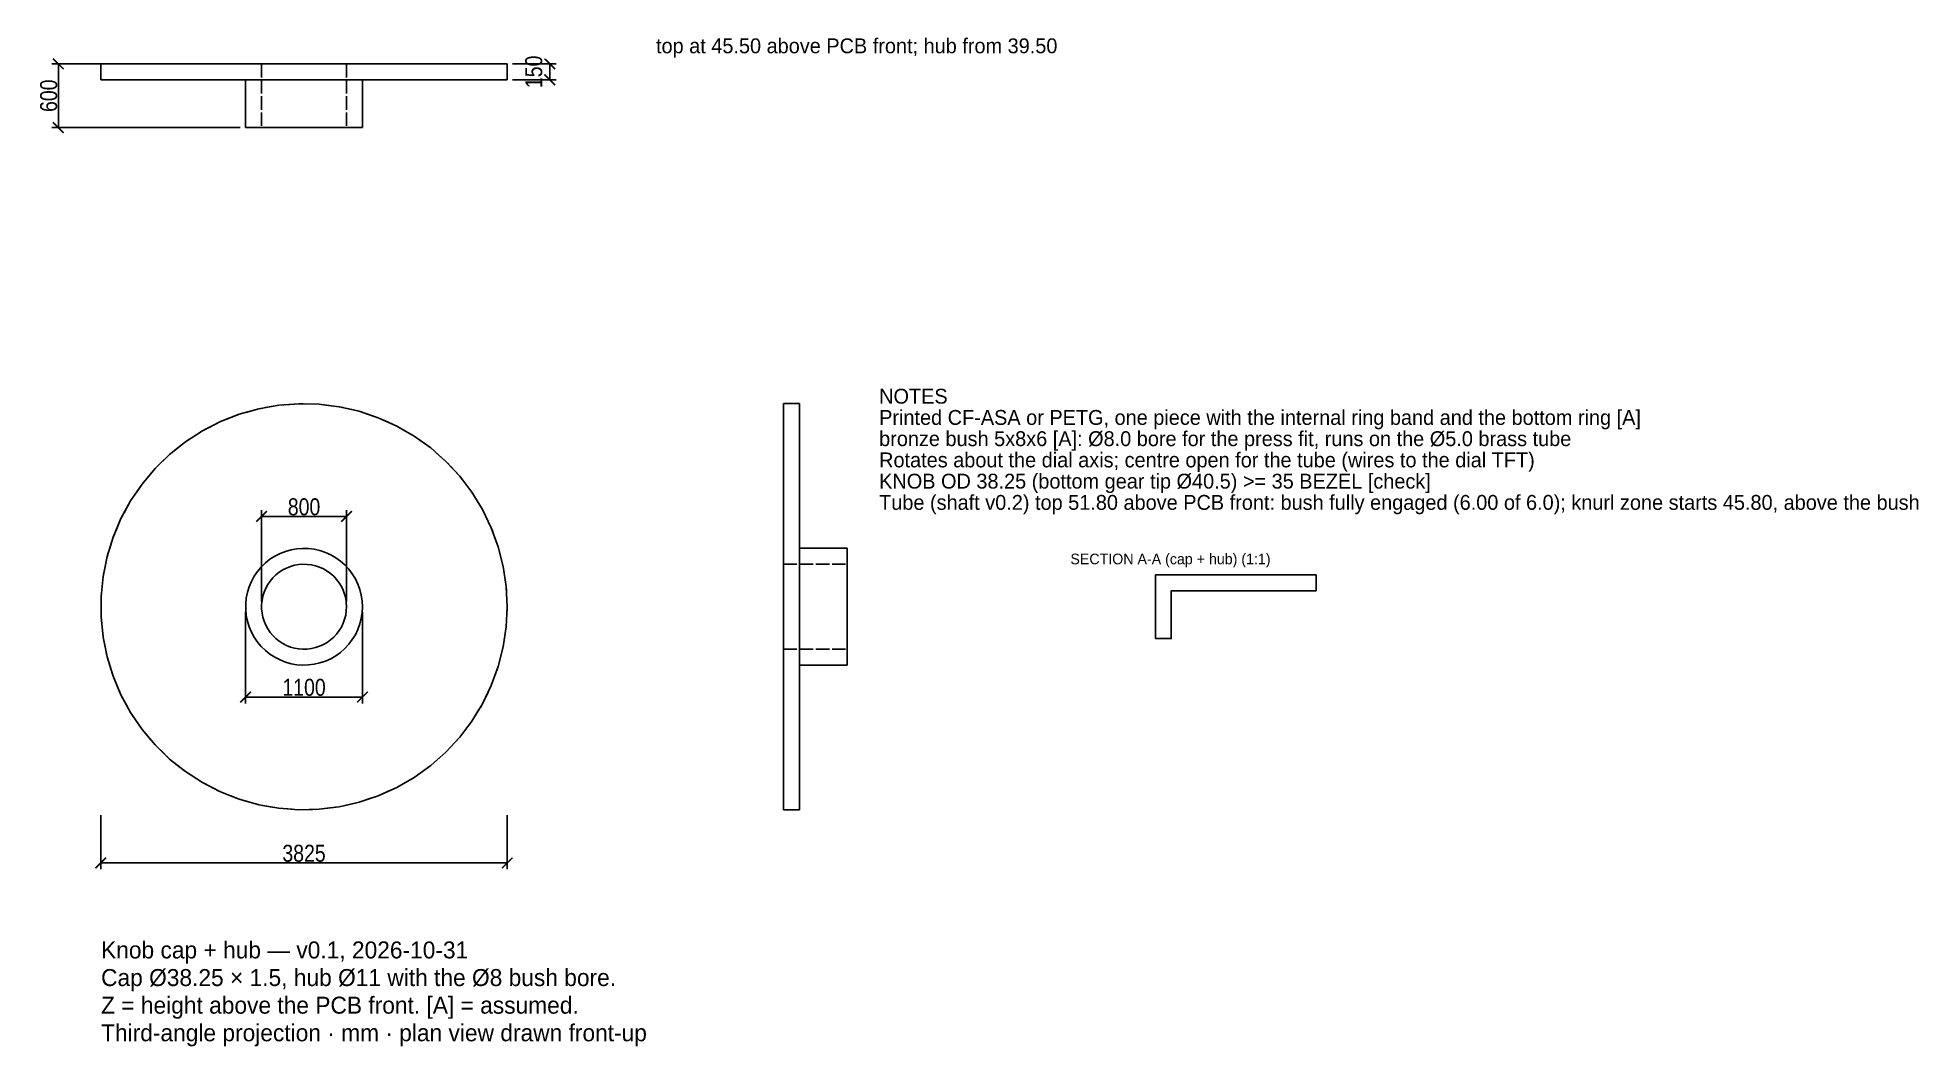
# Model space of a CAD drawing. Header units: millimetres. Extents: x -25 to 152, y -41 to 54.
import ezdxf

# ---------------------------------------------------------------- set-up
doc = ezdxf.new("R2010")
doc.units = ezdxf.units.MM
doc.linetypes.add('DASHED', pattern=[1.524, 1.27, -0.254])
for name, color, linetype in [('DIMS', 3, 'CONTINUOUS'), ('HIDDEN', 8, 'DASHED'), ('SECTION', 5, 'Continuous'), ('TEXT', 7, 'CONTINUOUS'), ('VISIBLE', 7, 'CONTINUOUS')]:
    doc.layers.add(name, color=color, linetype=linetype)
doc.styles.add('OpenSansCondensed-Light', font='OpenSansCondensed-Light.ttf')
doc.dimstyles.new('EZDXF', dxfattribs={"dimtxt": 0.25, "dimasz": 0.175, "dimexe": 0.375, "dimexo": 0.125, "dimgap": 0.1, "dimtad": 1, "dimlfac": 100, "dimzin": 12, "dimdsep": 46, "dimtxsty": 'OpenSansCondensed-Light', "dimblk": 'ARCHTICK', "dimcen": 2.5, "dimazin": 3, "dimtfac": 0.5, "dimtmove": 2, "dimatfit": 3})

msp = doc.modelspace()

# ---------------------------------------------------------------- texts
at = {"layer": 'TEXT'}
for s, height, p in [('top at 45.50 above PCB front; hub from 39.50', 1.4, (33.125, 52.11906)), ('NOTES', 1.4, (54.125, 19.125)), ('Printed CF-ASA or PETG, one piece with the internal ring band and the bottom ring [A]', 1.4, (54.125, 17.125)), ('bronze bush 5x8x6 [A]: Ø8.0 bore for the press fit, runs on the Ø5.0 brass tube', 1.4, (54.125, 15.125)), ('Rotates about the dial axis; centre open for the tube (wires to the dial TFT)', 1.4, (54.125, 13.125)), ('KNOB OD 38.25 (bottom gear tip Ø40.5) >= 35 BEZEL [check]', 1.4, (54.125, 11.125)), ('Tube (shaft v0.2) top 51.80 above PCB front: bush fully engaged (6.00 of 6.0); knurl zone starts 45.80, above the bush', 1.4, (54.125, 9.125)), ('SECTION A-A (cap + hub) (1:1)', 1, (72.125, 4)), ('Knob cap + hub — v0.1, 2026-10-31', 1.6, (-19.10123, -33.11906)), ('Cap Ø38.25 × 1.5, hub Ø11 with the Ø8 bush bore.', 1.6, (-19.10123, -35.71906)), ('Z = height above the PCB front. [A] = assumed.', 1.6, (-19.10123, -38.31906)), ('Third-angle projection · mm · plan view drawn front-up', 1.6, (-19.10123, -40.91906))]:
    msp.add_text(s, height=height, dxfattribs=at).set_placement(p)

# ---------------------------------------------------------------- blocks, each defined once
blk = doc.blocks.new('_ARCHTICK')
at = {"color": 0, "linetype": 'BYBLOCK', "const_width": 0.15}
blk.add_lwpolyline([(-0.5, -0.5), (0.5, 0.5)], dxfattribs=at)

# ---------------------------------------------------------------- dimensions: what is measured, and where the dimension line sits
at = {"layer": 'DIMS'}
for base, p1, p2 in [((-23.125, 45.11906), (-5.5, 45.11906), (-5.5, 51.11906)), ((23.125, 49.61906), (19.125, 49.61906), (19.125, 51.11906))]:
    msp.add_linear_dim(base=base, p1=p1, p2=p2, angle=90, dimstyle='EZDXF', override={"dimtxt": 1.6, "dimasz": 1, "dimexe": 0.6, "dimexo": 0.5, "dimdec": 2}, dxfattribs=at).render()
for base, p1, p2 in [((-4, 8.5), (-4, 0), (4, 0)), ((-5.5, -8.5), (-5.5, 0), (5.5, 0)), ((-19.125, -24.125), (-19.125, -19.125), (19.125, -19.125))]:
    msp.add_linear_dim(base=base, p1=p1, p2=p2, dimstyle='EZDXF', override={"dimtxt": 1.6, "dimasz": 1, "dimexe": 0.6, "dimexo": 0.5, "dimdec": 2}, dxfattribs=at).render()

# ---------------------------------------------------------------- linework, layer by layer
at = {"layer": 'HIDDEN'}
for points in [[(-19.125, 51.11906), (-18.51786, 51.11906), (-17.91071, 51.11906), (-17.30357, 51.11906), (-16.69643, 51.11906), (-16.08929, 51.11906), (-15.48214, 51.11906), (-14.875, 51.11906), (-14.26786, 51.11906), (-13.66071, 51.11906), (-13.05357, 51.11906), (-12.44643, 51.11906), (-11.83929, 51.11906), (-11.23214, 51.11906), (-10.625, 51.11906), (-10.01786, 51.11906), (-9.41071, 51.11906), (-8.80357, 51.11906), (-8.19643, 51.11906), (-7.58929, 51.11906), (-6.98214, 51.11906), (-6.375, 51.11906), (-5.76786, 51.11906), (-5.16071, 51.11906), (-4.55357, 51.11906), (-3.94643, 51.11906), (-3.33929, 51.11906), (-2.73214, 51.11906), (-2.125, 51.11906), (-1.51786, 51.11906), (-0.91071, 51.11906), (-0.30357, 51.11906), (0.30357, 51.11906), (0.91071, 51.11906), (1.51786, 51.11906), (2.125, 51.11906), (2.73214, 51.11906), (3.33929, 51.11906), (3.94643, 51.11906), (4.55357, 51.11906), (5.16071, 51.11906), (5.76786, 51.11906), (6.375, 51.11906), (6.98214, 51.11906), (7.58929, 51.11906), (8.19643, 51.11906), (8.80357, 51.11906), (9.41071, 51.11906), (10.01786, 51.11906), (10.625, 51.11906), (11.23214, 51.11906), (11.83929, 51.11906), (12.44643, 51.11906), (13.05357, 51.11906), (13.66071, 51.11906), (14.26786, 51.11906), (14.875, 51.11906), (15.48214, 51.11906), (16.08929, 51.11906), (16.69643, 51.11906), (17.30357, 51.11906), (17.91071, 51.11906), (18.51786, 51.11906), (19.125, 51.11906)], [(-19.125, 49.61906), (-18.51786, 49.61906), (-17.91071, 49.61906), (-17.30357, 49.61906), (-16.69643, 49.61906), (-16.08929, 49.61906), (-15.48214, 49.61906), (-14.875, 49.61906), (-14.26786, 49.61906), (-13.66071, 49.61906), (-13.05357, 49.61906), (-12.44643, 49.61906), (-11.83929, 49.61906), (-11.23214, 49.61906), (-10.625, 49.61906), (-10.01786, 49.61906), (-9.41071, 49.61906), (-8.80357, 49.61906), (-8.19643, 49.61906), (-7.58929, 49.61906), (-6.98214, 49.61906), (-6.375, 49.61906), (-5.76786, 49.61906), (-5.16071, 49.61906), (-4.55357, 49.61906), (-3.94643, 49.61906), (-3.33929, 49.61906), (-2.73214, 49.61906), (-2.125, 49.61906), (-1.51786, 49.61906), (-0.91071, 49.61906), (-0.30357, 49.61906), (0.30357, 49.61906), (0.91071, 49.61906), (1.51786, 49.61906), (2.125, 49.61906), (2.73214, 49.61906), (3.33929, 49.61906), (3.94643, 49.61906), (4.55357, 49.61906), (5.16071, 49.61906), (5.76786, 49.61906), (6.375, 49.61906), (6.98214, 49.61906), (7.58929, 49.61906), (8.19643, 49.61906), (8.80357, 49.61906), (9.41071, 49.61906), (10.01786, 49.61906), (10.625, 49.61906), (11.23214, 49.61906), (11.83929, 49.61906), (12.44643, 49.61906), (13.05357, 49.61906), (13.66071, 49.61906), (14.26786, 49.61906), (14.875, 49.61906), (15.48214, 49.61906), (16.08929, 49.61906), (16.69643, 49.61906), (17.30357, 49.61906), (17.91071, 49.61906), (18.51786, 49.61906), (19.125, 49.61906)], [(5.5, 49.61906), (5.3254, 49.61906), (5.15079, 49.61906), (4.97619, 49.61906), (4.80159, 49.61906), (4.62698, 49.61906), (4.45238, 49.61906), (4.27778, 49.61906), (4.10317, 49.61906), (3.92857, 49.61906), (3.75397, 49.61906), (3.57937, 49.61906), (3.40476, 49.61906), (3.23016, 49.61906), (3.05556, 49.61906), (2.88095, 49.61906), (2.70635, 49.61906), (2.53175, 49.61906), (2.35714, 49.61906), (2.18254, 49.61906), (2.00794, 49.61906), (1.83333, 49.61906), (1.65873, 49.61906), (1.48413, 49.61906), (1.30952, 49.61906), (1.13492, 49.61906), (0.96032, 49.61906), (0.78571, 49.61906), (0.61111, 49.61906), (0.43651, 49.61906), (0.2619, 49.61906), (0.0873, 49.61906), (-0.0873, 49.61906), (-0.2619, 49.61906), (-0.43651, 49.61906), (-0.61111, 49.61906), (-0.78571, 49.61906), (-0.96032, 49.61906), (-1.13492, 49.61906), (-1.30952, 49.61906), (-1.48413, 49.61906), (-1.65873, 49.61906), (-1.83333, 49.61906), (-2.00794, 49.61906), (-2.18254, 49.61906), (-2.35714, 49.61906), (-2.53175, 49.61906), (-2.70635, 49.61906), (-2.88095, 49.61906), (-3.05556, 49.61906), (-3.23016, 49.61906), (-3.40476, 49.61906), (-3.57937, 49.61906), (-3.75397, 49.61906), (-3.92857, 49.61906), (-4.10317, 49.61906), (-4.27778, 49.61906), (-4.45238, 49.61906), (-4.62698, 49.61906), (-4.80159, 49.61906), (-4.97619, 49.61906), (-5.15079, 49.61906), (-5.3254, 49.61906), (-5.5, 49.61906)], [(-5.5, 49.61906), (-5.3254, 49.61906), (-5.15079, 49.61906), (-4.97619, 49.61906), (-4.80159, 49.61906), (-4.62698, 49.61906), (-4.45238, 49.61906), (-4.27778, 49.61906), (-4.10317, 49.61906), (-3.92857, 49.61906), (-3.75397, 49.61906), (-3.57937, 49.61906), (-3.40476, 49.61906), (-3.23016, 49.61906), (-3.05556, 49.61906), (-2.88095, 49.61906), (-2.70635, 49.61906), (-2.53175, 49.61906), (-2.35714, 49.61906), (-2.18254, 49.61906), (-2.00794, 49.61906), (-1.83333, 49.61906), (-1.65873, 49.61906), (-1.48413, 49.61906), (-1.30952, 49.61906), (-1.13492, 49.61906), (-0.96032, 49.61906), (-0.78571, 49.61906), (-0.61111, 49.61906), (-0.43651, 49.61906), (-0.2619, 49.61906), (-0.0873, 49.61906), (0.0873, 49.61906), (0.2619, 49.61906), (0.43651, 49.61906), (0.61111, 49.61906), (0.78571, 49.61906), (0.96032, 49.61906), (1.13492, 49.61906), (1.30952, 49.61906), (1.48413, 49.61906), (1.65873, 49.61906), (1.83333, 49.61906), (2.00794, 49.61906), (2.18254, 49.61906), (2.35714, 49.61906), (2.53175, 49.61906), (2.70635, 49.61906), (2.88095, 49.61906), (3.05556, 49.61906), (3.23016, 49.61906), (3.40476, 49.61906), (3.57937, 49.61906), (3.75397, 49.61906), (3.92857, 49.61906), (4.10317, 49.61906), (4.27778, 49.61906), (4.45238, 49.61906), (4.62698, 49.61906), (4.80159, 49.61906), (4.97619, 49.61906), (5.15079, 49.61906), (5.3254, 49.61906), (5.5, 49.61906)], [(4, 51.11906), (3.87302, 51.11906), (3.74603, 51.11906), (3.61905, 51.11906), (3.49206, 51.11906), (3.36508, 51.11906), (3.2381, 51.11906), (3.11111, 51.11906), (2.98413, 51.11906), (2.85714, 51.11906), (2.73016, 51.11906), (2.60317, 51.11906), (2.47619, 51.11906), (2.34921, 51.11906), (2.22222, 51.11906), (2.09524, 51.11906), (1.96825, 51.11906), (1.84127, 51.11906), (1.71429, 51.11906), (1.5873, 51.11906), (1.46032, 51.11906), (1.33333, 51.11906), (1.20635, 51.11906), (1.07937, 51.11906), (0.95238, 51.11906), (0.8254, 51.11906), (0.69841, 51.11906), (0.57143, 51.11906), (0.44444, 51.11906), (0.31746, 51.11906), (0.19048, 51.11906), (0.06349, 51.11906), (-0.06349, 51.11906), (-0.19048, 51.11906), (-0.31746, 51.11906), (-0.44444, 51.11906), (-0.57143, 51.11906), (-0.69841, 51.11906), (-0.8254, 51.11906), (-0.95238, 51.11906), (-1.07937, 51.11906), (-1.20635, 51.11906), (-1.33333, 51.11906), (-1.46032, 51.11906), (-1.5873, 51.11906), (-1.71429, 51.11906), (-1.84127, 51.11906), (-1.96825, 51.11906), (-2.09524, 51.11906), (-2.22222, 51.11906), (-2.34921, 51.11906), (-2.47619, 51.11906), (-2.60317, 51.11906), (-2.73016, 51.11906), (-2.85714, 51.11906), (-2.98413, 51.11906), (-3.11111, 51.11906), (-3.2381, 51.11906), (-3.36508, 51.11906), (-3.49206, 51.11906), (-3.61905, 51.11906), (-3.74603, 51.11906), (-3.87302, 51.11906), (-4, 51.11906)], [(-4, 51.11906), (-3.87302, 51.11906), (-3.74603, 51.11906), (-3.61905, 51.11906), (-3.49206, 51.11906), (-3.36508, 51.11906), (-3.2381, 51.11906), (-3.11111, 51.11906), (-2.98413, 51.11906), (-2.85714, 51.11906), (-2.73016, 51.11906), (-2.60317, 51.11906), (-2.47619, 51.11906), (-2.34921, 51.11906), (-2.22222, 51.11906), (-2.09524, 51.11906), (-1.96825, 51.11906), (-1.84127, 51.11906), (-1.71429, 51.11906), (-1.5873, 51.11906), (-1.46032, 51.11906), (-1.33333, 51.11906), (-1.20635, 51.11906), (-1.07937, 51.11906), (-0.95238, 51.11906), (-0.8254, 51.11906), (-0.69841, 51.11906), (-0.57143, 51.11906), (-0.44444, 51.11906), (-0.31746, 51.11906), (-0.19048, 51.11906), (-0.06349, 51.11906), (0.06349, 51.11906), (0.19048, 51.11906), (0.31746, 51.11906), (0.44444, 51.11906), (0.57143, 51.11906), (0.69841, 51.11906), (0.8254, 51.11906), (0.95238, 51.11906), (1.07937, 51.11906), (1.20635, 51.11906), (1.33333, 51.11906), (1.46032, 51.11906), (1.5873, 51.11906), (1.71429, 51.11906), (1.84127, 51.11906), (1.96825, 51.11906), (2.09524, 51.11906), (2.22222, 51.11906), (2.34921, 51.11906), (2.47619, 51.11906), (2.60317, 51.11906), (2.73016, 51.11906), (2.85714, 51.11906), (2.98413, 51.11906), (3.11111, 51.11906), (3.2381, 51.11906), (3.36508, 51.11906), (3.49206, 51.11906), (3.61905, 51.11906), (3.74603, 51.11906), (3.87302, 51.11906), (4, 51.11906)], [(-4, 51.11906), (-4, 45.11906)], [(4, 51.11906), (4, 45.11906)], [(-5.5, 45.11906), (-5.3254, 45.11906), (-5.15079, 45.11906), (-4.97619, 45.11906), (-4.80159, 45.11906), (-4.62698, 45.11906), (-4.45238, 45.11906), (-4.27778, 45.11906), (-4.10317, 45.11906), (-3.92857, 45.11906), (-3.75397, 45.11906), (-3.57937, 45.11906), (-3.40476, 45.11906), (-3.23016, 45.11906), (-3.05556, 45.11906), (-2.88095, 45.11906), (-2.70635, 45.11906), (-2.53175, 45.11906), (-2.35714, 45.11906), (-2.18254, 45.11906), (-2.00794, 45.11906), (-1.83333, 45.11906), (-1.65873, 45.11906), (-1.48413, 45.11906), (-1.30952, 45.11906), (-1.13492, 45.11906), (-0.96032, 45.11906), (-0.78571, 45.11906), (-0.61111, 45.11906), (-0.43651, 45.11906), (-0.2619, 45.11906), (-0.0873, 45.11906), (0.0873, 45.11906), (0.2619, 45.11906), (0.43651, 45.11906), (0.61111, 45.11906), (0.78571, 45.11906), (0.96032, 45.11906), (1.13492, 45.11906), (1.30952, 45.11906), (1.48413, 45.11906), (1.65873, 45.11906), (1.83333, 45.11906), (2.00794, 45.11906), (2.18254, 45.11906), (2.35714, 45.11906), (2.53175, 45.11906), (2.70635, 45.11906), (2.88095, 45.11906), (3.05556, 45.11906), (3.23016, 45.11906), (3.40476, 45.11906), (3.57937, 45.11906), (3.75397, 45.11906), (3.92857, 45.11906), (4.10317, 45.11906), (4.27778, 45.11906), (4.45238, 45.11906), (4.62698, 45.11906), (4.80159, 45.11906), (4.97619, 45.11906), (5.15079, 45.11906), (5.3254, 45.11906), (5.5, 45.11906)], [(4, 45.11906), (3.87302, 45.11906), (3.74603, 45.11906), (3.61905, 45.11906), (3.49206, 45.11906), (3.36508, 45.11906), (3.2381, 45.11906), (3.11111, 45.11906), (2.98413, 45.11906), (2.85714, 45.11906), (2.73016, 45.11906), (2.60317, 45.11906), (2.47619, 45.11906), (2.34921, 45.11906), (2.22222, 45.11906), (2.09524, 45.11906), (1.96825, 45.11906), (1.84127, 45.11906), (1.71429, 45.11906), (1.5873, 45.11906), (1.46032, 45.11906), (1.33333, 45.11906), (1.20635, 45.11906), (1.07937, 45.11906), (0.95238, 45.11906), (0.8254, 45.11906), (0.69841, 45.11906), (0.57143, 45.11906), (0.44444, 45.11906), (0.31746, 45.11906), (0.19048, 45.11906), (0.06349, 45.11906), (-0.06349, 45.11906), (-0.19048, 45.11906), (-0.31746, 45.11906), (-0.44444, 45.11906), (-0.57143, 45.11906), (-0.69841, 45.11906), (-0.8254, 45.11906), (-0.95238, 45.11906), (-1.07937, 45.11906), (-1.20635, 45.11906), (-1.33333, 45.11906), (-1.46032, 45.11906), (-1.5873, 45.11906), (-1.71429, 45.11906), (-1.84127, 45.11906), (-1.96825, 45.11906), (-2.09524, 45.11906), (-2.22222, 45.11906), (-2.34921, 45.11906), (-2.47619, 45.11906), (-2.60317, 45.11906), (-2.73016, 45.11906), (-2.85714, 45.11906), (-2.98413, 45.11906), (-3.11111, 45.11906), (-3.2381, 45.11906), (-3.36508, 45.11906), (-3.49206, 45.11906), (-3.61905, 45.11906), (-3.74603, 45.11906), (-3.87302, 45.11906), (-4, 45.11906)], [(-4, 45.11906), (-3.87302, 45.11906), (-3.74603, 45.11906), (-3.61905, 45.11906), (-3.49206, 45.11906), (-3.36508, 45.11906), (-3.2381, 45.11906), (-3.11111, 45.11906), (-2.98413, 45.11906), (-2.85714, 45.11906), (-2.73016, 45.11906), (-2.60317, 45.11906), (-2.47619, 45.11906), (-2.34921, 45.11906), (-2.22222, 45.11906), (-2.09524, 45.11906), (-1.96825, 45.11906), (-1.84127, 45.11906), (-1.71429, 45.11906), (-1.5873, 45.11906), (-1.46032, 45.11906), (-1.33333, 45.11906), (-1.20635, 45.11906), (-1.07937, 45.11906), (-0.95238, 45.11906), (-0.8254, 45.11906), (-0.69841, 45.11906), (-0.57143, 45.11906), (-0.44444, 45.11906), (-0.31746, 45.11906), (-0.19048, 45.11906), (-0.06349, 45.11906), (0.06349, 45.11906), (0.19048, 45.11906), (0.31746, 45.11906), (0.44444, 45.11906), (0.57143, 45.11906), (0.69841, 45.11906), (0.8254, 45.11906), (0.95238, 45.11906), (1.07937, 45.11906), (1.20635, 45.11906), (1.33333, 45.11906), (1.46032, 45.11906), (1.5873, 45.11906), (1.71429, 45.11906), (1.84127, 45.11906), (1.96825, 45.11906), (2.09524, 45.11906), (2.22222, 45.11906), (2.34921, 45.11906), (2.47619, 45.11906), (2.60317, 45.11906), (2.73016, 45.11906), (2.85714, 45.11906), (2.98413, 45.11906), (3.11111, 45.11906), (3.2381, 45.11906), (3.36508, 45.11906), (3.49206, 45.11906), (3.61905, 45.11906), (3.74603, 45.11906), (3.87302, 45.11906), (4, 45.11906)], [(19.125, 0), (19.02996, 1.90424), (18.7458, 3.78954), (18.27533, 5.63719), (17.62323, 7.42882), (16.79599, 9.14661), (15.80182, 10.7735), (14.6506, 12.29331), (13.35378, 13.69095), (11.92424, 14.95253), (10.3762, 16.0655), (8.72503, 17.0188), (6.98715, 17.80296), (5.17982, 18.41019), (3.32102, 18.83445), (1.42921, 19.07152), (-0.4768, 19.11906), (-2.37807, 18.97657), (-4.25571, 18.6455), (-6.09106, 18.12911), (-7.86587, 17.43255), (-9.5625, 16.56274), (-11.1641, 15.52831), (-12.65474, 14.33957), (-14.01962, 13.0083), (-15.24516, 11.54776), (-16.31919, 9.97245), (-17.23103, 8.29803), (-17.97162, 6.54114), (-18.5336, 4.71924), (-18.91139, 2.85043), (-19.10123, 0.9533), (-19.10123, -0.9533), (-18.91139, -2.85043), (-18.5336, -4.71924), (-17.97162, -6.54114), (-17.23103, -8.29803), (-16.31919, -9.97245), (-15.24516, -11.54776), (-14.01962, -13.0083), (-12.65474, -14.33957), (-11.1641, -15.52831), (-9.5625, -16.56274), (-7.86587, -17.43255), (-6.09106, -18.12911), (-4.25571, -18.6455), (-2.37807, -18.97657), (-0.4768, -19.11906), (1.42921, -19.07152), (3.32102, -18.83445), (5.17982, -18.41019), (6.98715, -17.80296), (8.72503, -17.0188), (10.3762, -16.0655), (11.92424, -14.95253), (13.35378, -13.69095), (14.6506, -12.29331), (15.80182, -10.7735), (16.79599, -9.14661), (17.62323, -7.42882), (18.27533, -5.63719), (18.7458, -3.78954), (19.02996, -1.90424), (19.125, 0)], [(45.125, 19.125), (45.125, 18.51786), (45.125, 17.91071), (45.125, 17.30357), (45.125, 16.69643), (45.125, 16.08929), (45.125, 15.48214), (45.125, 14.875), (45.125, 14.26786), (45.125, 13.66071), (45.125, 13.05357), (45.125, 12.44643), (45.125, 11.83929), (45.125, 11.23214), (45.125, 10.625), (45.125, 10.01786), (45.125, 9.41071), (45.125, 8.80357), (45.125, 8.19643), (45.125, 7.58929), (45.125, 6.98214), (45.125, 6.375), (45.125, 5.76786), (45.125, 5.16071), (45.125, 4.55357), (45.125, 3.94643), (45.125, 3.33929), (45.125, 2.73214), (45.125, 2.125), (45.125, 1.51786), (45.125, 0.91071), (45.125, 0.30357), (45.125, -0.30357), (45.125, -0.91071), (45.125, -1.51786), (45.125, -2.125), (45.125, -2.73214), (45.125, -3.33929), (45.125, -3.94643), (45.125, -4.55357), (45.125, -5.16071), (45.125, -5.76786), (45.125, -6.375), (45.125, -6.98214), (45.125, -7.58929), (45.125, -8.19643), (45.125, -8.80357), (45.125, -9.41071), (45.125, -10.01786), (45.125, -10.625), (45.125, -11.23214), (45.125, -11.83929), (45.125, -12.44643), (45.125, -13.05357), (45.125, -13.66071), (45.125, -14.26786), (45.125, -14.875), (45.125, -15.48214), (45.125, -16.08929), (45.125, -16.69643), (45.125, -17.30357), (45.125, -17.91071), (45.125, -18.51786), (45.125, -19.125)], [(46.625, 19.125), (46.625, 18.51786), (46.625, 17.91071), (46.625, 17.30357), (46.625, 16.69643), (46.625, 16.08929), (46.625, 15.48214), (46.625, 14.875), (46.625, 14.26786), (46.625, 13.66071), (46.625, 13.05357), (46.625, 12.44643), (46.625, 11.83929), (46.625, 11.23214), (46.625, 10.625), (46.625, 10.01786), (46.625, 9.41071), (46.625, 8.80357), (46.625, 8.19643), (46.625, 7.58929), (46.625, 6.98214), (46.625, 6.375), (46.625, 5.76786), (46.625, 5.16071), (46.625, 4.55357), (46.625, 3.94643), (46.625, 3.33929), (46.625, 2.73214), (46.625, 2.125), (46.625, 1.51786), (46.625, 0.91071), (46.625, 0.30357), (46.625, -0.30357), (46.625, -0.91071), (46.625, -1.51786), (46.625, -2.125), (46.625, -2.73214), (46.625, -3.33929), (46.625, -3.94643), (46.625, -4.55357), (46.625, -5.16071), (46.625, -5.76786), (46.625, -6.375), (46.625, -6.98214), (46.625, -7.58929), (46.625, -8.19643), (46.625, -8.80357), (46.625, -9.41071), (46.625, -10.01786), (46.625, -10.625), (46.625, -11.23214), (46.625, -11.83929), (46.625, -12.44643), (46.625, -13.05357), (46.625, -13.66071), (46.625, -14.26786), (46.625, -14.875), (46.625, -15.48214), (46.625, -16.08929), (46.625, -16.69643), (46.625, -17.30357), (46.625, -17.91071), (46.625, -18.51786), (46.625, -19.125)], [(5.5, 0), (5.47267, 0.54762), (5.39095, 1.0898), (5.25565, 1.62115), (5.06812, 2.13639), (4.83022, 2.6304), (4.54431, 3.09826), (4.21324, 3.53533), (3.8403, 3.93727), (3.42919, 4.30007), (2.984, 4.62014), (2.50916, 4.89429), (2.00938, 5.11981), (1.48962, 5.29443), (0.95506, 5.41644), (0.41102, 5.48462), (-0.13712, 5.49829), (-0.68389, 5.45732), (-1.22387, 5.3621), (-1.75168, 5.2136), (-2.26208, 5.01328), (-2.75, 4.76314), (-3.21059, 4.46566), (-3.63927, 4.1238), (-4.03179, 3.74095), (-4.38423, 3.32092), (-4.6931, 2.86789), (-4.95533, 2.38636), (-5.16831, 1.88111), (-5.32993, 1.35717), (-5.43857, 0.81973), (-5.49316, 0.27415), (-5.49316, -0.27415), (-5.43857, -0.81973), (-5.32993, -1.35717), (-5.16831, -1.88111), (-4.95533, -2.38636), (-4.6931, -2.86789), (-4.38423, -3.32092), (-4.03179, -3.74095), (-3.63927, -4.1238), (-3.21059, -4.46566), (-2.75, -4.76314), (-2.26208, -5.01328), (-1.75168, -5.2136), (-1.22387, -5.3621), (-0.68389, -5.45732), (-0.13712, -5.49829), (0.41102, -5.48462), (0.95506, -5.41644), (1.48962, -5.29443), (2.00938, -5.11981), (2.50916, -4.89429), (2.984, -4.62014), (3.42919, -4.30007), (3.8403, -3.93727), (4.21324, -3.53533), (4.54431, -3.09826), (4.83022, -2.6304), (5.06812, -2.13639), (5.25565, -1.62115), (5.39095, -1.0898), (5.47267, -0.54762), (5.5, 0)], [(5.5, 0), (5.47267, 0.54762), (5.39095, 1.0898), (5.25565, 1.62115), (5.06812, 2.13639), (4.83022, 2.6304), (4.54431, 3.09826), (4.21324, 3.53533), (3.8403, 3.93727), (3.42919, 4.30007), (2.984, 4.62014), (2.50916, 4.89429), (2.00938, 5.11981), (1.48962, 5.29443), (0.95506, 5.41644), (0.41102, 5.48462), (-0.13712, 5.49829), (-0.68389, 5.45732), (-1.22387, 5.3621), (-1.75168, 5.2136), (-2.26208, 5.01328), (-2.75, 4.76314), (-3.21059, 4.46566), (-3.63927, 4.1238), (-4.03179, 3.74095), (-4.38423, 3.32092), (-4.6931, 2.86789), (-4.95533, 2.38636), (-5.16831, 1.88111), (-5.32993, 1.35717), (-5.43857, 0.81973), (-5.49316, 0.27415), (-5.49316, -0.27415), (-5.43857, -0.81973), (-5.32993, -1.35717), (-5.16831, -1.88111), (-4.95533, -2.38636), (-4.6931, -2.86789), (-4.38423, -3.32092), (-4.03179, -3.74095), (-3.63927, -4.1238), (-3.21059, -4.46566), (-2.75, -4.76314), (-2.26208, -5.01328), (-1.75168, -5.2136), (-1.22387, -5.3621), (-0.68389, -5.45732), (-0.13712, -5.49829), (0.41102, -5.48462), (0.95506, -5.41644), (1.48962, -5.29443), (2.00938, -5.11981), (2.50916, -4.89429), (2.984, -4.62014), (3.42919, -4.30007), (3.8403, -3.93727), (4.21324, -3.53533), (4.54431, -3.09826), (4.83022, -2.6304), (5.06812, -2.13639), (5.25565, -1.62115), (5.39095, -1.0898), (5.47267, -0.54762), (5.5, 0)], [(46.625, 0), (46.625, 0.0873), (46.625, 0.1746), (46.625, 0.2619), (46.625, 0.34921), (46.625, 0.43651), (46.625, 0.52381), (46.625, 0.61111), (46.625, 0.69841), (46.625, 0.78571), (46.625, 0.87302), (46.625, 0.96032), (46.625, 1.04762), (46.625, 1.13492), (46.625, 1.22222), (46.625, 1.30952), (46.625, 1.39683), (46.625, 1.48413), (46.625, 1.57143), (46.625, 1.65873), (46.625, 1.74603), (46.625, 1.83333), (46.625, 1.92063), (46.625, 2.00794), (46.625, 2.09524), (46.625, 2.18254), (46.625, 2.26984), (46.625, 2.35714), (46.625, 2.44444), (46.625, 2.53175), (46.625, 2.61905), (46.625, 2.70635), (46.625, 2.79365), (46.625, 2.88095), (46.625, 2.96825), (46.625, 3.05556), (46.625, 3.14286), (46.625, 3.23016), (46.625, 3.31746), (46.625, 3.40476), (46.625, 3.49206), (46.625, 3.57937), (46.625, 3.66667), (46.625, 3.75397), (46.625, 3.84127), (46.625, 3.92857), (46.625, 4.01587), (46.625, 4.10317), (46.625, 4.19048), (46.625, 4.27778), (46.625, 4.36508), (46.625, 4.45238), (46.625, 4.53968), (46.625, 4.62698), (46.625, 4.71429), (46.625, 4.80159), (46.625, 4.88889), (46.625, 4.97619), (46.625, 5.06349), (46.625, 5.15079), (46.625, 5.2381), (46.625, 5.3254), (46.625, 5.4127), (46.625, 5.5)], [(46.625, 5.5), (46.625, 5.3254), (46.625, 5.15079), (46.625, 4.97619), (46.625, 4.80159), (46.625, 4.62698), (46.625, 4.45238), (46.625, 4.27778), (46.625, 4.10317), (46.625, 3.92857), (46.625, 3.75397), (46.625, 3.57937), (46.625, 3.40476), (46.625, 3.23016), (46.625, 3.05556), (46.625, 2.88095), (46.625, 2.70635), (46.625, 2.53175), (46.625, 2.35714), (46.625, 2.18254), (46.625, 2.00794), (46.625, 1.83333), (46.625, 1.65873), (46.625, 1.48413), (46.625, 1.30952), (46.625, 1.13492), (46.625, 0.96032), (46.625, 0.78571), (46.625, 0.61111), (46.625, 0.43651), (46.625, 0.2619), (46.625, 0.0873), (46.625, -0.0873), (46.625, -0.2619), (46.625, -0.43651), (46.625, -0.61111), (46.625, -0.78571), (46.625, -0.96032), (46.625, -1.13492), (46.625, -1.30952), (46.625, -1.48413), (46.625, -1.65873), (46.625, -1.83333), (46.625, -2.00794), (46.625, -2.18254), (46.625, -2.35714), (46.625, -2.53175), (46.625, -2.70635), (46.625, -2.88095), (46.625, -3.05556), (46.625, -3.23016), (46.625, -3.40476), (46.625, -3.57937), (46.625, -3.75397), (46.625, -3.92857), (46.625, -4.10317), (46.625, -4.27778), (46.625, -4.45238), (46.625, -4.62698), (46.625, -4.80159), (46.625, -4.97619), (46.625, -5.15079), (46.625, -5.3254), (46.625, -5.5)], [(51.125, 5.5), (51.125, 5.3254), (51.125, 5.15079), (51.125, 4.97619), (51.125, 4.80159), (51.125, 4.62698), (51.125, 4.45238), (51.125, 4.27778), (51.125, 4.10317), (51.125, 3.92857), (51.125, 3.75397), (51.125, 3.57937), (51.125, 3.40476), (51.125, 3.23016), (51.125, 3.05556), (51.125, 2.88095), (51.125, 2.70635), (51.125, 2.53175), (51.125, 2.35714), (51.125, 2.18254), (51.125, 2.00794), (51.125, 1.83333), (51.125, 1.65873), (51.125, 1.48413), (51.125, 1.30952), (51.125, 1.13492), (51.125, 0.96032), (51.125, 0.78571), (51.125, 0.61111), (51.125, 0.43651), (51.125, 0.2619), (51.125, 0.0873), (51.125, -0.0873), (51.125, -0.2619), (51.125, -0.43651), (51.125, -0.61111), (51.125, -0.78571), (51.125, -0.96032), (51.125, -1.13492), (51.125, -1.30952), (51.125, -1.48413), (51.125, -1.65873), (51.125, -1.83333), (51.125, -2.00794), (51.125, -2.18254), (51.125, -2.35714), (51.125, -2.53175), (51.125, -2.70635), (51.125, -2.88095), (51.125, -3.05556), (51.125, -3.23016), (51.125, -3.40476), (51.125, -3.57937), (51.125, -3.75397), (51.125, -3.92857), (51.125, -4.10317), (51.125, -4.27778), (51.125, -4.45238), (51.125, -4.62698), (51.125, -4.80159), (51.125, -4.97619), (51.125, -5.15079), (51.125, -5.3254), (51.125, -5.5)], [(4, 0), (3.98012, 0.39827), (3.92069, 0.79258), (3.82229, 1.17902), (3.6859, 1.55374), (3.51289, 1.91302), (3.30496, 2.25328), (3.06418, 2.57115), (2.79295, 2.86347), (2.49396, 3.12733), (2.17019, 3.3601), (1.82484, 3.55949), (1.46136, 3.72349), (1.08336, 3.8505), (0.69459, 3.93923), (0.29892, 3.98882), (-0.09972, 3.99876), (-0.49737, 3.96896), (-0.89008, 3.89971), (-1.27395, 3.79171), (-1.64515, 3.64602), (-2, 3.4641), (-2.33497, 3.24775), (-2.64674, 2.99912), (-2.93221, 2.72069), (-3.18853, 2.41522), (-3.41316, 2.08574), (-3.60388, 1.73553), (-3.75877, 1.36808), (-3.87631, 0.98703), (-3.95532, 0.59617), (-3.99503, 0.19938), (-3.99503, -0.19938), (-3.95532, -0.59617), (-3.87631, -0.98703), (-3.75877, -1.36808), (-3.60388, -1.73553), (-3.41316, -2.08574), (-3.18853, -2.41522), (-2.93221, -2.72069), (-2.64674, -2.99912), (-2.33497, -3.24775), (-2, -3.4641), (-1.64515, -3.64602), (-1.27395, -3.79171), (-0.89008, -3.89971), (-0.49737, -3.96896), (-0.09972, -3.99876), (0.29892, -3.98882), (0.69459, -3.93923), (1.08336, -3.8505), (1.46136, -3.72349), (1.82484, -3.55949), (2.17019, -3.3601), (2.49396, -3.12733), (2.79295, -2.86347), (3.06418, -2.57115), (3.30496, -2.25328), (3.51289, -1.91302), (3.6859, -1.55374), (3.82229, -1.17902), (3.92069, -0.79258), (3.98012, -0.39827), (4, 0)], [(45.125, 0), (45.125, 0.06349), (45.125, 0.12698), (45.125, 0.19048), (45.125, 0.25397), (45.125, 0.31746), (45.125, 0.38095), (45.125, 0.44444), (45.125, 0.50794), (45.125, 0.57143), (45.125, 0.63492), (45.125, 0.69841), (45.125, 0.7619), (45.125, 0.8254), (45.125, 0.88889), (45.125, 0.95238), (45.125, 1.01587), (45.125, 1.07937), (45.125, 1.14286), (45.125, 1.20635), (45.125, 1.26984), (45.125, 1.33333), (45.125, 1.39683), (45.125, 1.46032), (45.125, 1.52381), (45.125, 1.5873), (45.125, 1.65079), (45.125, 1.71429), (45.125, 1.77778), (45.125, 1.84127), (45.125, 1.90476), (45.125, 1.96825), (45.125, 2.03175), (45.125, 2.09524), (45.125, 2.15873), (45.125, 2.22222), (45.125, 2.28571), (45.125, 2.34921), (45.125, 2.4127), (45.125, 2.47619), (45.125, 2.53968), (45.125, 2.60317), (45.125, 2.66667), (45.125, 2.73016), (45.125, 2.79365), (45.125, 2.85714), (45.125, 2.92063), (45.125, 2.98413), (45.125, 3.04762), (45.125, 3.11111), (45.125, 3.1746), (45.125, 3.2381), (45.125, 3.30159), (45.125, 3.36508), (45.125, 3.42857), (45.125, 3.49206), (45.125, 3.55556), (45.125, 3.61905), (45.125, 3.68254), (45.125, 3.74603), (45.125, 3.80952), (45.125, 3.87302), (45.125, 3.93651), (45.125, 4)], [(45.125, 4), (45.125, 3.87302), (45.125, 3.74603), (45.125, 3.61905), (45.125, 3.49206), (45.125, 3.36508), (45.125, 3.2381), (45.125, 3.11111), (45.125, 2.98413), (45.125, 2.85714), (45.125, 2.73016), (45.125, 2.60317), (45.125, 2.47619), (45.125, 2.34921), (45.125, 2.22222), (45.125, 2.09524), (45.125, 1.96825), (45.125, 1.84127), (45.125, 1.71429), (45.125, 1.5873), (45.125, 1.46032), (45.125, 1.33333), (45.125, 1.20635), (45.125, 1.07937), (45.125, 0.95238), (45.125, 0.8254), (45.125, 0.69841), (45.125, 0.57143), (45.125, 0.44444), (45.125, 0.31746), (45.125, 0.19048), (45.125, 0.06349), (45.125, -0.06349), (45.125, -0.19048), (45.125, -0.31746), (45.125, -0.44444), (45.125, -0.57143), (45.125, -0.69841), (45.125, -0.8254), (45.125, -0.95238), (45.125, -1.07937), (45.125, -1.20635), (45.125, -1.33333), (45.125, -1.46032), (45.125, -1.5873), (45.125, -1.71429), (45.125, -1.84127), (45.125, -1.96825), (45.125, -2.09524), (45.125, -2.22222), (45.125, -2.34921), (45.125, -2.47619), (45.125, -2.60317), (45.125, -2.73016), (45.125, -2.85714), (45.125, -2.98413), (45.125, -3.11111), (45.125, -3.2381), (45.125, -3.36508), (45.125, -3.49206), (45.125, -3.61905), (45.125, -3.74603), (45.125, -3.87302), (45.125, -4)], [(45.125, 4), (51.125, 4)], [(51.125, 0), (51.125, 0.06349), (51.125, 0.12698), (51.125, 0.19048), (51.125, 0.25397), (51.125, 0.31746), (51.125, 0.38095), (51.125, 0.44444), (51.125, 0.50794), (51.125, 0.57143), (51.125, 0.63492), (51.125, 0.69841), (51.125, 0.7619), (51.125, 0.8254), (51.125, 0.88889), (51.125, 0.95238), (51.125, 1.01587), (51.125, 1.07937), (51.125, 1.14286), (51.125, 1.20635), (51.125, 1.26984), (51.125, 1.33333), (51.125, 1.39683), (51.125, 1.46032), (51.125, 1.52381), (51.125, 1.5873), (51.125, 1.65079), (51.125, 1.71429), (51.125, 1.77778), (51.125, 1.84127), (51.125, 1.90476), (51.125, 1.96825), (51.125, 2.03175), (51.125, 2.09524), (51.125, 2.15873), (51.125, 2.22222), (51.125, 2.28571), (51.125, 2.34921), (51.125, 2.4127), (51.125, 2.47619), (51.125, 2.53968), (51.125, 2.60317), (51.125, 2.66667), (51.125, 2.73016), (51.125, 2.79365), (51.125, 2.85714), (51.125, 2.92063), (51.125, 2.98413), (51.125, 3.04762), (51.125, 3.11111), (51.125, 3.1746), (51.125, 3.2381), (51.125, 3.30159), (51.125, 3.36508), (51.125, 3.42857), (51.125, 3.49206), (51.125, 3.55556), (51.125, 3.61905), (51.125, 3.68254), (51.125, 3.74603), (51.125, 3.80952), (51.125, 3.87302), (51.125, 3.93651), (51.125, 4)], [(51.125, 4), (51.125, 3.87302), (51.125, 3.74603), (51.125, 3.61905), (51.125, 3.49206), (51.125, 3.36508), (51.125, 3.2381), (51.125, 3.11111), (51.125, 2.98413), (51.125, 2.85714), (51.125, 2.73016), (51.125, 2.60317), (51.125, 2.47619), (51.125, 2.34921), (51.125, 2.22222), (51.125, 2.09524), (51.125, 1.96825), (51.125, 1.84127), (51.125, 1.71429), (51.125, 1.5873), (51.125, 1.46032), (51.125, 1.33333), (51.125, 1.20635), (51.125, 1.07937), (51.125, 0.95238), (51.125, 0.8254), (51.125, 0.69841), (51.125, 0.57143), (51.125, 0.44444), (51.125, 0.31746), (51.125, 0.19048), (51.125, 0.06349), (51.125, -0.06349), (51.125, -0.19048), (51.125, -0.31746), (51.125, -0.44444), (51.125, -0.57143), (51.125, -0.69841), (51.125, -0.8254), (51.125, -0.95238), (51.125, -1.07937), (51.125, -1.20635), (51.125, -1.33333), (51.125, -1.46032), (51.125, -1.5873), (51.125, -1.71429), (51.125, -1.84127), (51.125, -1.96825), (51.125, -2.09524), (51.125, -2.22222), (51.125, -2.34921), (51.125, -2.47619), (51.125, -2.60317), (51.125, -2.73016), (51.125, -2.85714), (51.125, -2.98413), (51.125, -3.11111), (51.125, -3.2381), (51.125, -3.36508), (51.125, -3.49206), (51.125, -3.61905), (51.125, -3.74603), (51.125, -3.87302), (51.125, -4)], [(45.125, -4), (45.125, -3.93651), (45.125, -3.87302), (45.125, -3.80952), (45.125, -3.74603), (45.125, -3.68254), (45.125, -3.61905), (45.125, -3.55556), (45.125, -3.49206), (45.125, -3.42857), (45.125, -3.36508), (45.125, -3.30159), (45.125, -3.2381), (45.125, -3.1746), (45.125, -3.11111), (45.125, -3.04762), (45.125, -2.98413), (45.125, -2.92063), (45.125, -2.85714), (45.125, -2.79365), (45.125, -2.73016), (45.125, -2.66667), (45.125, -2.60317), (45.125, -2.53968), (45.125, -2.47619), (45.125, -2.4127), (45.125, -2.34921), (45.125, -2.28571), (45.125, -2.22222), (45.125, -2.15873), (45.125, -2.09524), (45.125, -2.03175), (45.125, -1.96825), (45.125, -1.90476), (45.125, -1.84127), (45.125, -1.77778), (45.125, -1.71429), (45.125, -1.65079), (45.125, -1.5873), (45.125, -1.52381), (45.125, -1.46032), (45.125, -1.39683), (45.125, -1.33333), (45.125, -1.26984), (45.125, -1.20635), (45.125, -1.14286), (45.125, -1.07937), (45.125, -1.01587), (45.125, -0.95238), (45.125, -0.88889), (45.125, -0.8254), (45.125, -0.7619), (45.125, -0.69841), (45.125, -0.63492), (45.125, -0.57143), (45.125, -0.50794), (45.125, -0.44444), (45.125, -0.38095), (45.125, -0.31746), (45.125, -0.25397), (45.125, -0.19048), (45.125, -0.12698), (45.125, -0.06349), (45.125, 0)], [(46.625, -5.5), (46.625, -5.4127), (46.625, -5.3254), (46.625, -5.2381), (46.625, -5.15079), (46.625, -5.06349), (46.625, -4.97619), (46.625, -4.88889), (46.625, -4.80159), (46.625, -4.71429), (46.625, -4.62698), (46.625, -4.53968), (46.625, -4.45238), (46.625, -4.36508), (46.625, -4.27778), (46.625, -4.19048), (46.625, -4.10317), (46.625, -4.01587), (46.625, -3.92857), (46.625, -3.84127), (46.625, -3.75397), (46.625, -3.66667), (46.625, -3.57937), (46.625, -3.49206), (46.625, -3.40476), (46.625, -3.31746), (46.625, -3.23016), (46.625, -3.14286), (46.625, -3.05556), (46.625, -2.96825), (46.625, -2.88095), (46.625, -2.79365), (46.625, -2.70635), (46.625, -2.61905), (46.625, -2.53175), (46.625, -2.44444), (46.625, -2.35714), (46.625, -2.26984), (46.625, -2.18254), (46.625, -2.09524), (46.625, -2.00794), (46.625, -1.92063), (46.625, -1.83333), (46.625, -1.74603), (46.625, -1.65873), (46.625, -1.57143), (46.625, -1.48413), (46.625, -1.39683), (46.625, -1.30952), (46.625, -1.22222), (46.625, -1.13492), (46.625, -1.04762), (46.625, -0.96032), (46.625, -0.87302), (46.625, -0.78571), (46.625, -0.69841), (46.625, -0.61111), (46.625, -0.52381), (46.625, -0.43651), (46.625, -0.34921), (46.625, -0.2619), (46.625, -0.1746), (46.625, -0.0873), (46.625, 0)], [(51.125, -4), (51.125, -3.93651), (51.125, -3.87302), (51.125, -3.80952), (51.125, -3.74603), (51.125, -3.68254), (51.125, -3.61905), (51.125, -3.55556), (51.125, -3.49206), (51.125, -3.42857), (51.125, -3.36508), (51.125, -3.30159), (51.125, -3.2381), (51.125, -3.1746), (51.125, -3.11111), (51.125, -3.04762), (51.125, -2.98413), (51.125, -2.92063), (51.125, -2.85714), (51.125, -2.79365), (51.125, -2.73016), (51.125, -2.66667), (51.125, -2.60317), (51.125, -2.53968), (51.125, -2.47619), (51.125, -2.4127), (51.125, -2.34921), (51.125, -2.28571), (51.125, -2.22222), (51.125, -2.15873), (51.125, -2.09524), (51.125, -2.03175), (51.125, -1.96825), (51.125, -1.90476), (51.125, -1.84127), (51.125, -1.77778), (51.125, -1.71429), (51.125, -1.65079), (51.125, -1.5873), (51.125, -1.52381), (51.125, -1.46032), (51.125, -1.39683), (51.125, -1.33333), (51.125, -1.26984), (51.125, -1.20635), (51.125, -1.14286), (51.125, -1.07937), (51.125, -1.01587), (51.125, -0.95238), (51.125, -0.88889), (51.125, -0.8254), (51.125, -0.7619), (51.125, -0.69841), (51.125, -0.63492), (51.125, -0.57143), (51.125, -0.50794), (51.125, -0.44444), (51.125, -0.38095), (51.125, -0.31746), (51.125, -0.25397), (51.125, -0.19048), (51.125, -0.12698), (51.125, -0.06349), (51.125, 0)], [(45.125, -4), (51.125, -4)]]:
    msp.add_lwpolyline(points, dxfattribs=at)
at = {"layer": 'SECTION'}
msp.add_lwpolyline([(80.125, -3), (81.625, -3), (81.625, 1.5), (95.25, 1.5), (95.25, 3), (80.125, 3)], close=True, dxfattribs=at)
at = {"layer": 'VISIBLE'}
for points in [[(19.125, 51.11906), (18.51786, 51.11906), (17.91071, 51.11906), (17.30357, 51.11906), (16.69643, 51.11906), (16.08929, 51.11906), (15.48214, 51.11906), (14.875, 51.11906), (14.26786, 51.11906), (13.66071, 51.11906), (13.05357, 51.11906), (12.44643, 51.11906), (11.83929, 51.11906), (11.23214, 51.11906), (10.625, 51.11906), (10.01786, 51.11906), (9.41071, 51.11906), (8.80357, 51.11906), (8.19643, 51.11906), (7.58929, 51.11906), (6.98214, 51.11906), (6.375, 51.11906), (5.76786, 51.11906), (5.16071, 51.11906), (4.55357, 51.11906), (3.94643, 51.11906), (3.33929, 51.11906), (2.73214, 51.11906), (2.125, 51.11906), (1.51786, 51.11906), (0.91071, 51.11906), (0.30357, 51.11906), (-0.30357, 51.11906), (-0.91071, 51.11906), (-1.51786, 51.11906), (-2.125, 51.11906), (-2.73214, 51.11906), (-3.33929, 51.11906), (-3.94643, 51.11906), (-4.55357, 51.11906), (-5.16071, 51.11906), (-5.76786, 51.11906), (-6.375, 51.11906), (-6.98214, 51.11906), (-7.58929, 51.11906), (-8.19643, 51.11906), (-8.80357, 51.11906), (-9.41071, 51.11906), (-10.01786, 51.11906), (-10.625, 51.11906), (-11.23214, 51.11906), (-11.83929, 51.11906), (-12.44643, 51.11906), (-13.05357, 51.11906), (-13.66071, 51.11906), (-14.26786, 51.11906), (-14.875, 51.11906), (-15.48214, 51.11906), (-16.08929, 51.11906), (-16.69643, 51.11906), (-17.30357, 51.11906), (-17.91071, 51.11906), (-18.51786, 51.11906), (-19.125, 51.11906)], [(-19.125, 49.61906), (-19.125, 51.11906)], [(19.125, 49.61906), (18.51786, 49.61906), (17.91071, 49.61906), (17.30357, 49.61906), (16.69643, 49.61906), (16.08929, 49.61906), (15.48214, 49.61906), (14.875, 49.61906), (14.26786, 49.61906), (13.66071, 49.61906), (13.05357, 49.61906), (12.44643, 49.61906), (11.83929, 49.61906), (11.23214, 49.61906), (10.625, 49.61906), (10.01786, 49.61906), (9.41071, 49.61906), (8.80357, 49.61906), (8.19643, 49.61906), (7.58929, 49.61906), (6.98214, 49.61906), (6.375, 49.61906), (5.76786, 49.61906), (5.16071, 49.61906), (4.55357, 49.61906), (3.94643, 49.61906), (3.33929, 49.61906), (2.73214, 49.61906), (2.125, 49.61906), (1.51786, 49.61906), (0.91071, 49.61906), (0.30357, 49.61906), (-0.30357, 49.61906), (-0.91071, 49.61906), (-1.51786, 49.61906), (-2.125, 49.61906), (-2.73214, 49.61906), (-3.33929, 49.61906), (-3.94643, 49.61906), (-4.55357, 49.61906), (-5.16071, 49.61906), (-5.76786, 49.61906), (-6.375, 49.61906), (-6.98214, 49.61906), (-7.58929, 49.61906), (-8.19643, 49.61906), (-8.80357, 49.61906), (-9.41071, 49.61906), (-10.01786, 49.61906), (-10.625, 49.61906), (-11.23214, 49.61906), (-11.83929, 49.61906), (-12.44643, 49.61906), (-13.05357, 49.61906), (-13.66071, 49.61906), (-14.26786, 49.61906), (-14.875, 49.61906), (-15.48214, 49.61906), (-16.08929, 49.61906), (-16.69643, 49.61906), (-17.30357, 49.61906), (-17.91071, 49.61906), (-18.51786, 49.61906), (-19.125, 49.61906)], [(-5.5, 45.11906), (-5.5, 49.61906)], [(5.5, 45.11906), (5.5, 49.61906)], [(19.125, 49.61906), (19.125, 51.11906)], [(5.5, 45.11906), (5.3254, 45.11906), (5.15079, 45.11906), (4.97619, 45.11906), (4.80159, 45.11906), (4.62698, 45.11906), (4.45238, 45.11906), (4.27778, 45.11906), (4.10317, 45.11906), (3.92857, 45.11906), (3.75397, 45.11906), (3.57937, 45.11906), (3.40476, 45.11906), (3.23016, 45.11906), (3.05556, 45.11906), (2.88095, 45.11906), (2.70635, 45.11906), (2.53175, 45.11906), (2.35714, 45.11906), (2.18254, 45.11906), (2.00794, 45.11906), (1.83333, 45.11906), (1.65873, 45.11906), (1.48413, 45.11906), (1.30952, 45.11906), (1.13492, 45.11906), (0.96032, 45.11906), (0.78571, 45.11906), (0.61111, 45.11906), (0.43651, 45.11906), (0.2619, 45.11906), (0.0873, 45.11906), (-0.0873, 45.11906), (-0.2619, 45.11906), (-0.43651, 45.11906), (-0.61111, 45.11906), (-0.78571, 45.11906), (-0.96032, 45.11906), (-1.13492, 45.11906), (-1.30952, 45.11906), (-1.48413, 45.11906), (-1.65873, 45.11906), (-1.83333, 45.11906), (-2.00794, 45.11906), (-2.18254, 45.11906), (-2.35714, 45.11906), (-2.53175, 45.11906), (-2.70635, 45.11906), (-2.88095, 45.11906), (-3.05556, 45.11906), (-3.23016, 45.11906), (-3.40476, 45.11906), (-3.57937, 45.11906), (-3.75397, 45.11906), (-3.92857, 45.11906), (-4.10317, 45.11906), (-4.27778, 45.11906), (-4.45238, 45.11906), (-4.62698, 45.11906), (-4.80159, 45.11906), (-4.97619, 45.11906), (-5.15079, 45.11906), (-5.3254, 45.11906), (-5.5, 45.11906)], [(19.125, 0), (19.02996, 1.90424), (18.7458, 3.78954), (18.27533, 5.63719), (17.62323, 7.42882), (16.79599, 9.14661), (15.80182, 10.7735), (14.6506, 12.29331), (13.35378, 13.69095), (11.92424, 14.95253), (10.3762, 16.0655), (8.72503, 17.0188), (6.98715, 17.80296), (5.17982, 18.41019), (3.32102, 18.83445), (1.42921, 19.07152), (-0.4768, 19.11906), (-2.37807, 18.97657), (-4.25571, 18.6455), (-6.09106, 18.12911), (-7.86587, 17.43255), (-9.5625, 16.56274), (-11.1641, 15.52831), (-12.65474, 14.33957), (-14.01962, 13.0083), (-15.24516, 11.54776), (-16.31919, 9.97245), (-17.23103, 8.29803), (-17.97162, 6.54114), (-18.5336, 4.71924), (-18.91139, 2.85043), (-19.10123, 0.9533), (-19.10123, -0.9533), (-18.91139, -2.85043), (-18.5336, -4.71924), (-17.97162, -6.54114), (-17.23103, -8.29803), (-16.31919, -9.97245), (-15.24516, -11.54776), (-14.01962, -13.0083), (-12.65474, -14.33957), (-11.1641, -15.52831), (-9.5625, -16.56274), (-7.86587, -17.43255), (-6.09106, -18.12911), (-4.25571, -18.6455), (-2.37807, -18.97657), (-0.4768, -19.11906), (1.42921, -19.07152), (3.32102, -18.83445), (5.17982, -18.41019), (6.98715, -17.80296), (8.72503, -17.0188), (10.3762, -16.0655), (11.92424, -14.95253), (13.35378, -13.69095), (14.6506, -12.29331), (15.80182, -10.7735), (16.79599, -9.14661), (17.62323, -7.42882), (18.27533, -5.63719), (18.7458, -3.78954), (19.02996, -1.90424), (19.125, 0)], [(45.125, 0), (45.125, 0.30357), (45.125, 0.60714), (45.125, 0.91071), (45.125, 1.21429), (45.125, 1.51786), (45.125, 1.82143), (45.125, 2.125), (45.125, 2.42857), (45.125, 2.73214), (45.125, 3.03571), (45.125, 3.33929), (45.125, 3.64286), (45.125, 3.94643), (45.125, 4.25), (45.125, 4.55357), (45.125, 4.85714), (45.125, 5.16071), (45.125, 5.46429), (45.125, 5.76786), (45.125, 6.07143), (45.125, 6.375), (45.125, 6.67857), (45.125, 6.98214), (45.125, 7.28571), (45.125, 7.58929), (45.125, 7.89286), (45.125, 8.19643), (45.125, 8.5), (45.125, 8.80357), (45.125, 9.10714), (45.125, 9.41071), (45.125, 9.71429), (45.125, 10.01786), (45.125, 10.32143), (45.125, 10.625), (45.125, 10.92857), (45.125, 11.23214), (45.125, 11.53571), (45.125, 11.83929), (45.125, 12.14286), (45.125, 12.44643), (45.125, 12.75), (45.125, 13.05357), (45.125, 13.35714), (45.125, 13.66071), (45.125, 13.96429), (45.125, 14.26786), (45.125, 14.57143), (45.125, 14.875), (45.125, 15.17857), (45.125, 15.48214), (45.125, 15.78571), (45.125, 16.08929), (45.125, 16.39286), (45.125, 16.69643), (45.125, 17), (45.125, 17.30357), (45.125, 17.60714), (45.125, 17.91071), (45.125, 18.21429), (45.125, 18.51786), (45.125, 18.82143), (45.125, 19.125)], [(46.625, 19.125), (45.125, 19.125)], [(46.625, 0), (46.625, 0.30357), (46.625, 0.60714), (46.625, 0.91071), (46.625, 1.21429), (46.625, 1.51786), (46.625, 1.82143), (46.625, 2.125), (46.625, 2.42857), (46.625, 2.73214), (46.625, 3.03571), (46.625, 3.33929), (46.625, 3.64286), (46.625, 3.94643), (46.625, 4.25), (46.625, 4.55357), (46.625, 4.85714), (46.625, 5.16071), (46.625, 5.46429), (46.625, 5.76786), (46.625, 6.07143), (46.625, 6.375), (46.625, 6.67857), (46.625, 6.98214), (46.625, 7.28571), (46.625, 7.58929), (46.625, 7.89286), (46.625, 8.19643), (46.625, 8.5), (46.625, 8.80357), (46.625, 9.10714), (46.625, 9.41071), (46.625, 9.71429), (46.625, 10.01786), (46.625, 10.32143), (46.625, 10.625), (46.625, 10.92857), (46.625, 11.23214), (46.625, 11.53571), (46.625, 11.83929), (46.625, 12.14286), (46.625, 12.44643), (46.625, 12.75), (46.625, 13.05357), (46.625, 13.35714), (46.625, 13.66071), (46.625, 13.96429), (46.625, 14.26786), (46.625, 14.57143), (46.625, 14.875), (46.625, 15.17857), (46.625, 15.48214), (46.625, 15.78571), (46.625, 16.08929), (46.625, 16.39286), (46.625, 16.69643), (46.625, 17), (46.625, 17.30357), (46.625, 17.60714), (46.625, 17.91071), (46.625, 18.21429), (46.625, 18.51786), (46.625, 18.82143), (46.625, 19.125)], [(51.125, 5.5), (46.625, 5.5)], [(51.125, 0), (51.125, 0.0873), (51.125, 0.1746), (51.125, 0.2619), (51.125, 0.34921), (51.125, 0.43651), (51.125, 0.52381), (51.125, 0.61111), (51.125, 0.69841), (51.125, 0.78571), (51.125, 0.87302), (51.125, 0.96032), (51.125, 1.04762), (51.125, 1.13492), (51.125, 1.22222), (51.125, 1.30952), (51.125, 1.39683), (51.125, 1.48413), (51.125, 1.57143), (51.125, 1.65873), (51.125, 1.74603), (51.125, 1.83333), (51.125, 1.92063), (51.125, 2.00794), (51.125, 2.09524), (51.125, 2.18254), (51.125, 2.26984), (51.125, 2.35714), (51.125, 2.44444), (51.125, 2.53175), (51.125, 2.61905), (51.125, 2.70635), (51.125, 2.79365), (51.125, 2.88095), (51.125, 2.96825), (51.125, 3.05556), (51.125, 3.14286), (51.125, 3.23016), (51.125, 3.31746), (51.125, 3.40476), (51.125, 3.49206), (51.125, 3.57937), (51.125, 3.66667), (51.125, 3.75397), (51.125, 3.84127), (51.125, 3.92857), (51.125, 4.01587), (51.125, 4.10317), (51.125, 4.19048), (51.125, 4.27778), (51.125, 4.36508), (51.125, 4.45238), (51.125, 4.53968), (51.125, 4.62698), (51.125, 4.71429), (51.125, 4.80159), (51.125, 4.88889), (51.125, 4.97619), (51.125, 5.06349), (51.125, 5.15079), (51.125, 5.2381), (51.125, 5.3254), (51.125, 5.4127), (51.125, 5.5)], [(4, 0), (3.98012, 0.39827), (3.92069, 0.79258), (3.82229, 1.17902), (3.6859, 1.55374), (3.51289, 1.91302), (3.30496, 2.25328), (3.06418, 2.57115), (2.79295, 2.86347), (2.49396, 3.12733), (2.17019, 3.3601), (1.82484, 3.55949), (1.46136, 3.72349), (1.08336, 3.8505), (0.69459, 3.93923), (0.29892, 3.98882), (-0.09972, 3.99876), (-0.49737, 3.96896), (-0.89008, 3.89971), (-1.27395, 3.79171), (-1.64515, 3.64602), (-2, 3.4641), (-2.33497, 3.24775), (-2.64674, 2.99912), (-2.93221, 2.72069), (-3.18853, 2.41522), (-3.41316, 2.08574), (-3.60388, 1.73553), (-3.75877, 1.36808), (-3.87631, 0.98703), (-3.95532, 0.59617), (-3.99503, 0.19938), (-3.99503, -0.19938), (-3.95532, -0.59617), (-3.87631, -0.98703), (-3.75877, -1.36808), (-3.60388, -1.73553), (-3.41316, -2.08574), (-3.18853, -2.41522), (-2.93221, -2.72069), (-2.64674, -2.99912), (-2.33497, -3.24775), (-2, -3.4641), (-1.64515, -3.64602), (-1.27395, -3.79171), (-0.89008, -3.89971), (-0.49737, -3.96896), (-0.09972, -3.99876), (0.29892, -3.98882), (0.69459, -3.93923), (1.08336, -3.8505), (1.46136, -3.72349), (1.82484, -3.55949), (2.17019, -3.3601), (2.49396, -3.12733), (2.79295, -2.86347), (3.06418, -2.57115), (3.30496, -2.25328), (3.51289, -1.91302), (3.6859, -1.55374), (3.82229, -1.17902), (3.92069, -0.79258), (3.98012, -0.39827), (4, 0)], [(45.125, -19.125), (45.125, -18.82143), (45.125, -18.51786), (45.125, -18.21429), (45.125, -17.91071), (45.125, -17.60714), (45.125, -17.30357), (45.125, -17), (45.125, -16.69643), (45.125, -16.39286), (45.125, -16.08929), (45.125, -15.78571), (45.125, -15.48214), (45.125, -15.17857), (45.125, -14.875), (45.125, -14.57143), (45.125, -14.26786), (45.125, -13.96429), (45.125, -13.66071), (45.125, -13.35714), (45.125, -13.05357), (45.125, -12.75), (45.125, -12.44643), (45.125, -12.14286), (45.125, -11.83929), (45.125, -11.53571), (45.125, -11.23214), (45.125, -10.92857), (45.125, -10.625), (45.125, -10.32143), (45.125, -10.01786), (45.125, -9.71429), (45.125, -9.41071), (45.125, -9.10714), (45.125, -8.80357), (45.125, -8.5), (45.125, -8.19643), (45.125, -7.89286), (45.125, -7.58929), (45.125, -7.28571), (45.125, -6.98214), (45.125, -6.67857), (45.125, -6.375), (45.125, -6.07143), (45.125, -5.76786), (45.125, -5.46429), (45.125, -5.16071), (45.125, -4.85714), (45.125, -4.55357), (45.125, -4.25), (45.125, -3.94643), (45.125, -3.64286), (45.125, -3.33929), (45.125, -3.03571), (45.125, -2.73214), (45.125, -2.42857), (45.125, -2.125), (45.125, -1.82143), (45.125, -1.51786), (45.125, -1.21429), (45.125, -0.91071), (45.125, -0.60714), (45.125, -0.30357), (45.125, 0)], [(46.625, -19.125), (46.625, -18.82143), (46.625, -18.51786), (46.625, -18.21429), (46.625, -17.91071), (46.625, -17.60714), (46.625, -17.30357), (46.625, -17), (46.625, -16.69643), (46.625, -16.39286), (46.625, -16.08929), (46.625, -15.78571), (46.625, -15.48214), (46.625, -15.17857), (46.625, -14.875), (46.625, -14.57143), (46.625, -14.26786), (46.625, -13.96429), (46.625, -13.66071), (46.625, -13.35714), (46.625, -13.05357), (46.625, -12.75), (46.625, -12.44643), (46.625, -12.14286), (46.625, -11.83929), (46.625, -11.53571), (46.625, -11.23214), (46.625, -10.92857), (46.625, -10.625), (46.625, -10.32143), (46.625, -10.01786), (46.625, -9.71429), (46.625, -9.41071), (46.625, -9.10714), (46.625, -8.80357), (46.625, -8.5), (46.625, -8.19643), (46.625, -7.89286), (46.625, -7.58929), (46.625, -7.28571), (46.625, -6.98214), (46.625, -6.67857), (46.625, -6.375), (46.625, -6.07143), (46.625, -5.76786), (46.625, -5.46429), (46.625, -5.16071), (46.625, -4.85714), (46.625, -4.55357), (46.625, -4.25), (46.625, -3.94643), (46.625, -3.64286), (46.625, -3.33929), (46.625, -3.03571), (46.625, -2.73214), (46.625, -2.42857), (46.625, -2.125), (46.625, -1.82143), (46.625, -1.51786), (46.625, -1.21429), (46.625, -0.91071), (46.625, -0.60714), (46.625, -0.30357), (46.625, 0)], [(51.125, -5.5), (51.125, -5.4127), (51.125, -5.3254), (51.125, -5.2381), (51.125, -5.15079), (51.125, -5.06349), (51.125, -4.97619), (51.125, -4.88889), (51.125, -4.80159), (51.125, -4.71429), (51.125, -4.62698), (51.125, -4.53968), (51.125, -4.45238), (51.125, -4.36508), (51.125, -4.27778), (51.125, -4.19048), (51.125, -4.10317), (51.125, -4.01587), (51.125, -3.92857), (51.125, -3.84127), (51.125, -3.75397), (51.125, -3.66667), (51.125, -3.57937), (51.125, -3.49206), (51.125, -3.40476), (51.125, -3.31746), (51.125, -3.23016), (51.125, -3.14286), (51.125, -3.05556), (51.125, -2.96825), (51.125, -2.88095), (51.125, -2.79365), (51.125, -2.70635), (51.125, -2.61905), (51.125, -2.53175), (51.125, -2.44444), (51.125, -2.35714), (51.125, -2.26984), (51.125, -2.18254), (51.125, -2.09524), (51.125, -2.00794), (51.125, -1.92063), (51.125, -1.83333), (51.125, -1.74603), (51.125, -1.65873), (51.125, -1.57143), (51.125, -1.48413), (51.125, -1.39683), (51.125, -1.30952), (51.125, -1.22222), (51.125, -1.13492), (51.125, -1.04762), (51.125, -0.96032), (51.125, -0.87302), (51.125, -0.78571), (51.125, -0.69841), (51.125, -0.61111), (51.125, -0.52381), (51.125, -0.43651), (51.125, -0.34921), (51.125, -0.2619), (51.125, -0.1746), (51.125, -0.0873), (51.125, 0)], [(51.125, -5.5), (46.625, -5.5)], [(46.625, -19.125), (45.125, -19.125)]]:
    msp.add_lwpolyline(points, dxfattribs=at)

msp.set_redraw_order([(e.dxf.handle, doc.entitydb.next_handle()) for e in msp.query("TEXT MTEXT ATTDEF DIMENSION ARC_DIMENSION")])  # texts and dimensions are drawn at this point

doc.saveas('drawing.dxf')
